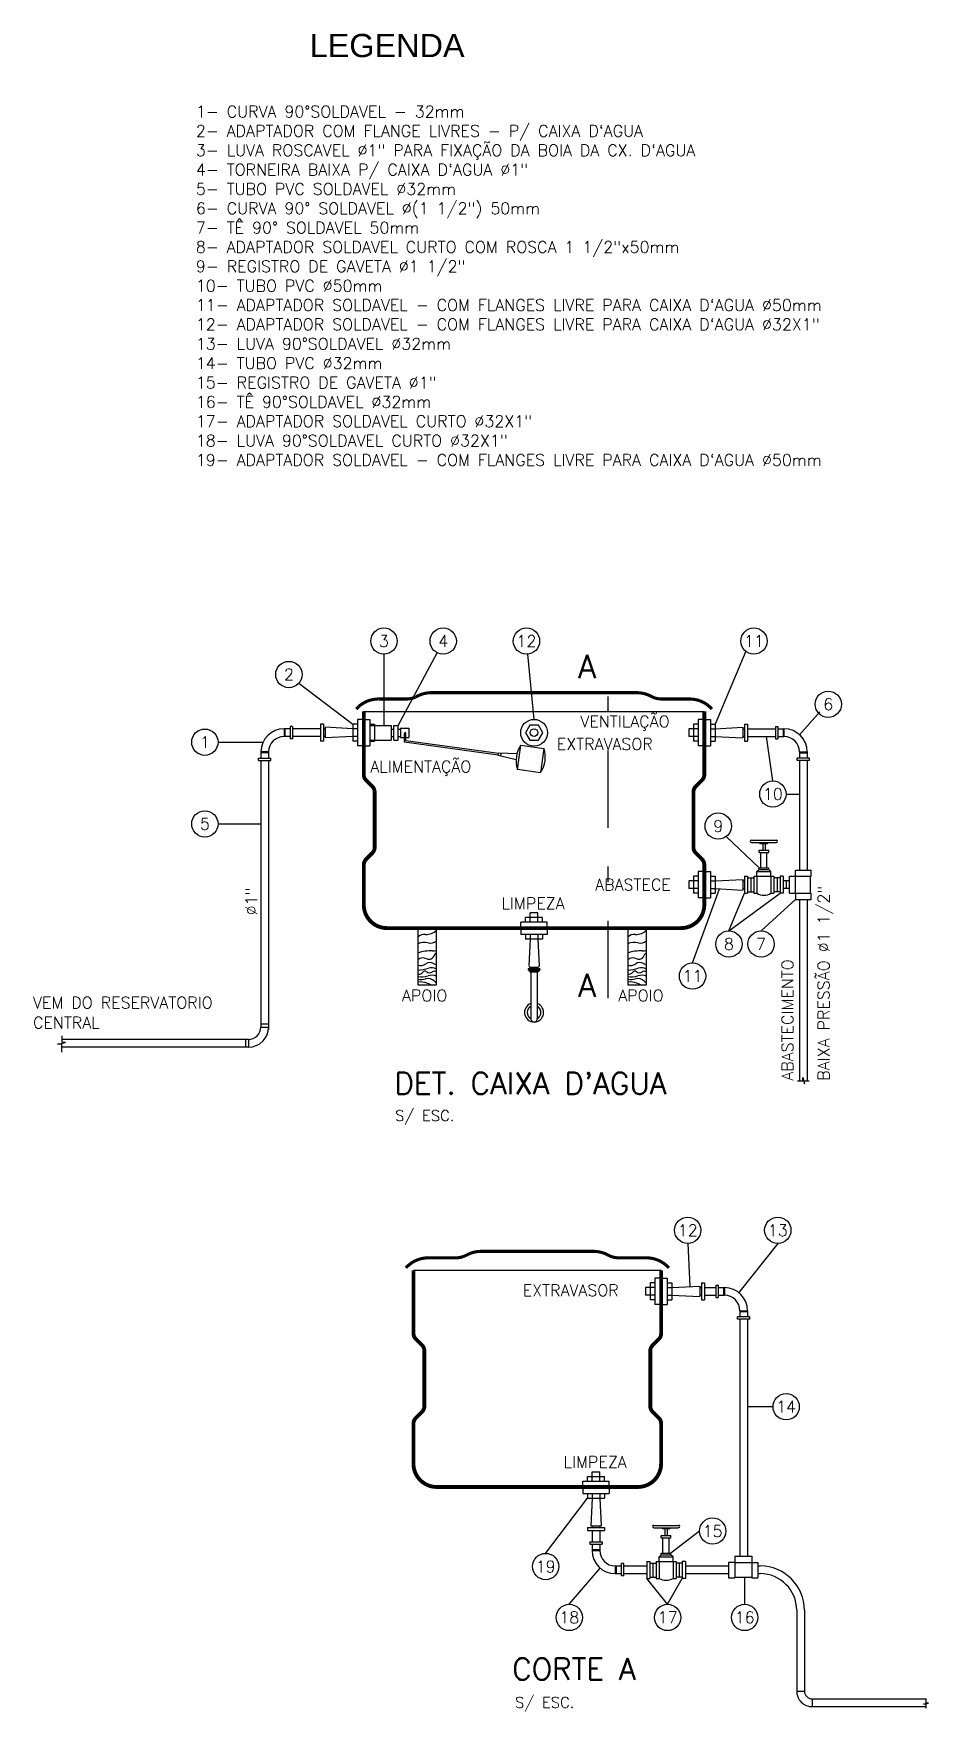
# Model space of a CAD drawing. Extents: x 128 to 467, y 149 to 441.
# Drawn here: x 128.15 to 133.93, y 167.44 to 178.28 of the extents above; entities that cross this region are included whole.
import ezdxf
from ezdxf.enums import TextEntityAlignment as Align

# ---------------------------------------------------------------- set-up
doc = ezdxf.new("R2010")
doc.units = 0
doc.linetypes.add('DASHDOT', pattern=[1, 0.5, -0.25, 0, -0.25])
doc.layers.get('0').update_dxf_attribs({"linetype": 'CONTINUOUS'})
for name, color, linetype in [('CON', 6, 'CONTINUOUS'), ('T1', 3, 'CONTINUOUS'), ('TEXT1', 3, 'CONTINUOUS'), ('TEXTO-02', 5, 'CONTINUOUS'), ('TUBUL', 5, 'CONTINUOUS')]:
    doc.layers.add(name, color=color, linetype=linetype)
doc.styles.add('ARIAL', font='arial.ttf')
doc.styles.add('ROMANS', font='romans.shx', dxfattribs={"bigfont": 'bigfont.shx'})
doc.styles.add('T1', font='simplex.shx', dxfattribs={"height": 0.075})

msp = doc.modelspace()

# ---------------------------------------------------------------- texts
at = {"layer": 'CON', "style": 'T1'}
for p in [(131.722, 174.192), (131.722, 172.132)]:
    msp.add_text('A', height=0.15, dxfattribs=at).set_placement(p, align=Align.MIDDLE)
at = {"layer": 'T1', "style": 'ARIAL'}
msp.add_text('LEGENDA', height=0.15, dxfattribs=at).set_placement((129.929, 178.128))
at = {"layer": 'TEXT1', "style": 'T1'}
for s, p in [('3', (130.409, 174.356)), ('4', (130.792, 174.356)), ('12', (131.33, 174.356)), ('11', (132.8, 174.356)), ('2', (129.795, 174.14)), ('6', (133.28, 173.948)), ('1', (129.252, 173.703)), ('10', (132.922, 173.368)), ('5', (129.252, 173.175)), ('9', (132.569, 173.161)), ('8', (132.638, 172.399)), ('7', (132.846, 172.399)), ('11', (132.403, 172.192)), ('12', (132.372, 170.55)), ('13', (132.954, 170.55)), ('14', (133.008, 169.41)), ('15', (132.533, 168.607)), ('19', (131.454, 168.378)), ('18', (131.607, 168.049)), ('17', (132.242, 168.049)), ('16', (132.74, 168.049))]:
    msp.add_text(s, height=0.075, dxfattribs=at).set_placement(p, align=Align.MIDDLE)
at = {"layer": 'TEXT1'}
for s, height, style, p in [('VENTILAÇÃO', 0.075, 'T1', (131.679, 173.799)), ('EXTRAVASOR', 0.075, 'T1', (131.526, 173.653)), ('ALIMENTAÇÃO', 0.075, 'T1', (130.321, 173.508)), ('ABASTECE', 0.075, 'T1', (131.774, 172.745)), ('LIMPEZA', 0.075, 'T1', (131.169, 172.624)), ('VEM DO RESERVATORIO', 0.075, 'T1', (128.142, 171.983)), ('APOIO', 0.075, 'T1', (130.526, 172.029)), ('APOIO', 0.075, 'T1', (131.923, 172.029)), ('CENTRAL', 0.075, 'T1', (128.142, 171.854)), ('S/ ESC.', 0.07, 'ROMANS', (130.481, 171.256)), ('EXTRAVASOR', 0.075, 'T1', (131.306, 170.125)), ('LIMPEZA', 0.075, 'T1', (131.57, 169.015)), ('S/ ESC.', 0.07, 'ROMANS', (131.256, 167.465))]:
    msp.add_text(s, height=height, dxfattribs=dict(at, style=style)).set_placement(p)
at = {"layer": 'TEXT1', "style": 'T1'}
for s, p in [('%%c1"', (129.59, 172.584)), ('BAIXA PRESSÃO %%C1 1/2"', (133.287, 171.516)), ('ABASTECIMENTO', (133.054, 171.516))]:
    msp.add_text(s, height=0.075, rotation=90, dxfattribs=at).set_placement(p)
at = {"layer": 'TEXT1', "insert": (129.194, 177.814), "char_height": 0.075, "width": 5.6584, "attachment_point": 1, "style": 'T1'}
msp.add_mtext('1- CURVA 90°SOLDAVEL - 32mm\\P2- ADAPTADOR COM FLANGE LIVRES - P/ CAIXA D`AGUA\\P3- LUVA ROSCAVEL %%c1" PARA FIXAÇÃO DA BOIA DA CX. D`AGUA\\P4- TORNEIRA BAIXA P/ CAIXA D`AGUA %%c1"\\P5- TUBO PVC SOLDAVEL %%c32mm\\P6- CURVA 90° SOLDAVEL %%c(1 1/2") 50mm\\P7- TÊ 90° SOLDAVEL 50mm\\P8- ADAPTADOR SOLDAVEL CURTO COM ROSCA 1 1/2"x50mm\\P9- REGISTRO DE GAVETA %%c1 1/2"\\P10- TUBO PVC %%C50mm\\P11- ADAPTADOR SOLDAVEL - COM FLANGES LIVRE PARA CAIXA D`AGUA %%C50mm\\P12- ADAPTADOR SOLDAVEL - COM FLANGES LIVRE PARA CAIXA D`AGUA %%C32X1"\\P13- LUVA 90°SOLDAVEL %%c32mm\\P14- TUBO PVC %%c32mm\\P15- REGISTRO DE GAVETA %%c1"\\P16- TÊ 90°SOLDAVEL %%c32mm\\P17- ADAPTADOR SOLDAVEL CURTO %%c32X1"\\P18- LUVA 90°SOLDAVEL CURTO %%c32X1" \\P19- ADAPTADOR SOLDAVEL - COM FLANGES LIVRE PARA CAIXA D`AGUA %%C50mm ', dxfattribs=at)
at = {"layer": 'TEXTO-02', "style": 'ROMANS'}
for s, p in [("DET. CAIXA D'AGUA", (130.477, 171.429)), ('CORTE A', (131.238, 167.646))]:
    msp.add_text(s, height=0.14, dxfattribs=at).set_placement(p)

# ---------------------------------------------------------------- linework, layer by layer
for p, q in [((130.501, 173.811), (130.752, 174.281)), ((132.747, 174.29), (132.549, 173.82)), ((130.409, 174.271), (130.409, 173.811)), ((131.379, 173.85), (131.339, 174.272)), ((129.86, 174.085), (130.209, 173.82)), ((133.225, 173.899), (133.095, 173.751)), ((132.922, 173.453), (132.881, 173.74)), ((129.337, 173.703), (129.628, 173.703)), ((133.007, 173.368), (133.094, 173.368)), ((129.337, 173.175), (129.614, 173.175)), ((132.62, 173.093), (132.833, 172.891)), ((132.403, 172.277), (132.577, 172.755)), ((132.638, 172.484), (132.739, 172.727)), ((132.638, 172.484), (132.969, 172.727)), ((132.846, 172.484), (133.069, 172.687)), ((132.372, 170.465), (132.386, 170.186)), ((132.954, 170.465), (132.702, 170.148)), ((132.923, 169.41), (132.759, 169.41)), ((131.454, 168.463), (131.724, 168.82)), ((132.448, 168.607), (132.263, 168.464)), ((131.607, 168.134), (131.807, 168.368)), ((132.242, 168.134), (132.107, 168.3)), ((132.242, 168.134), (132.337, 168.3)), ((132.74, 168.134), (132.74, 168.305))]:
    msp.add_line(p, q)
at = {"linetype": 'DASHDOT'}
msp.add_line((131.858, 172.049), (131.858, 174.166), dxfattribs=at)
for centre in [(130.409, 174.356), (130.792, 174.356), (131.33, 174.356), (132.8, 174.356), (129.795, 174.14), (133.28, 173.948), (129.252, 173.703), (132.922, 173.368), (129.252, 173.175), (132.569, 173.161), (132.638, 172.399), (132.846, 172.399), (132.403, 172.192), (132.372, 170.55), (132.954, 170.55), (133.008, 169.41), (132.533, 168.607), (131.454, 168.378), (131.607, 168.049), (132.242, 168.049), (132.74, 168.049)]:
    msp.add_circle(centre, 0.085)
for centre, radius, start, end in [((130.674, 172.394), 0.0676, 87.2277, 132.1802), ((130.682, 172.553), 0.0922, 267.2277, 316.5027), ((132.03, 172.394), 0.0676, 87.2277, 132.1802), ((132.038, 172.553), 0.0922, 267.2277, 316.5027), ((130.669, 172.315), 0.0948, 73.8843, 115.2066), ((130.71, 172.104), 0.251, 86.9296, 108.973), ((130.71, 172.458), 0.0537, 253.8843, 315.5907), ((130.726, 172.402), 0.0477, 266.9296, 297.9528), ((130.756, 172.316), 0.0251, 105.4164, 161.8388), ((132.025, 172.315), 0.0948, 73.8843, 115.2066), ((132.066, 172.104), 0.251, 86.9296, 108.973), ((132.066, 172.458), 0.0537, 253.8843, 315.5907), ((132.082, 172.402), 0.0477, 266.9296, 297.9528), ((132.112, 172.316), 0.0251, 105.4164, 161.8388), ((130.645, 172.324), 0.064, 253.6505, 302.9773), ((130.663, 172.255), 0.0543, 64.4992, 129.207), ((130.604, 172.559), 0.33, 274.2877, 286.3279), ((130.674, 172.207), 0.0173, 50.667, 141.3337), ((130.707, 172.23), 0.0491, 63.0399, 122.9773), ((130.701, 172.334), 0.0327, 244.4992, 341.8388), ((130.717, 172.173), 0.0721, 63.9101, 106.3279), ((130.737, 172.188), 0.035, 69.5165, 120.5483), ((130.778, 172.369), 0.108, 243.0399, 254.3492), ((132.001, 172.324), 0.064, 253.6505, 302.9773), ((132.019, 172.255), 0.0543, 64.4992, 129.207), ((131.96, 172.559), 0.33, 274.2877, 286.3279), ((132.03, 172.207), 0.0173, 50.667, 141.3337), ((132.063, 172.23), 0.0491, 63.0399, 122.9773), ((132.057, 172.334), 0.0327, 244.4992, 341.8388), ((132.073, 172.173), 0.0721, 63.9101, 106.3279), ((132.093, 172.188), 0.035, 69.5165, 120.5483), ((132.134, 172.369), 0.108, 243.0399, 254.3492), ((130.633, 172.24), 0.0355, 263.2165, 321.3337), ((130.653, 172.319), 0.132, 259.2406, 287.9864), ((130.647, 172.304), 0.134, 262.2367, 283.8065), ((130.64, 172.015), 0.139, 70.4482, 94.5698), ((130.693, 172.115), 0.0606, 45.7249, 103.8065), ((130.704, 172.243), 0.0293, 230.667, 300.5483), ((130.645, 172.028), 0.126, 59.1118, 70.4482), ((130.719, 172.118), 0.0792, 67.6759, 107.9864), ((130.775, 172.199), 0.0566, 225.7249, 242.431), ((131.989, 172.24), 0.0355, 263.2165, 321.3337), ((132.009, 172.319), 0.132, 259.2406, 287.9864), ((132.003, 172.304), 0.134, 262.2367, 283.8065), ((131.996, 172.015), 0.139, 70.4482, 94.5698), ((132.049, 172.115), 0.0606, 45.7249, 103.8065), ((132.06, 172.243), 0.0293, 230.667, 300.5483), ((132, 172.028), 0.126, 59.1118, 70.4482), ((132.075, 172.118), 0.0792, 67.6759, 107.9864), ((132.131, 172.199), 0.0566, 225.7249, 242.431)]:
    msp.add_arc(centre, radius, start, end)
at = {"layer": 'CON'}
for p, q in [((130.374, 173.961), (130.374, 173.961)), ((132.384, 173.961), (132.384, 173.961)), ((130.239, 173.85), (130.239, 173.68)), ((130.279, 173.85), (130.239, 173.85)), ((130.279, 173.902), (132.479, 173.902)), ((130.279, 173.85), (130.319, 173.85)), ((130.319, 173.85), (130.319, 173.68)), ((132.479, 173.85), (132.439, 173.85)), ((132.439, 173.85), (132.439, 173.68)), ((132.479, 173.85), (132.519, 173.85)), ((132.519, 173.85), (132.519, 173.68)), ((129.804, 173.79), (129.764, 173.79)), ((129.764, 173.79), (129.764, 173.74)), ((129.804, 173.74), (129.764, 173.74)), ((129.769, 173.79), (129.769, 173.74)), ((129.819, 173.805), (129.804, 173.805)), ((129.804, 173.805), (129.804, 173.725)), ((129.819, 173.805), (129.819, 173.725)), ((129.999, 173.79), (129.819, 173.79)), ((129.999, 173.74), (129.819, 173.74)), ((129.999, 173.82), (129.999, 173.71)), ((130.019, 173.82), (129.999, 173.82)), ((130.019, 173.82), (130.019, 173.71)), ((130.029, 173.79), (130.019, 173.79)), ((130.029, 173.74), (130.019, 173.74)), ((130.209, 173.79), (130.029, 173.799)), ((130.029, 173.799), (130.029, 173.731)), ((130.209, 173.74), (130.029, 173.731)), ((130.239, 173.82), (130.209, 173.82)), ((130.209, 173.82), (130.209, 173.71)), ((130.239, 173.79), (130.209, 173.79)), ((130.239, 173.74), (130.209, 173.74)), ((130.319, 173.82), (130.349, 173.82)), ((130.319, 173.811), (130.456, 173.811)), ((130.349, 173.82), (130.349, 173.71)), ((130.456, 173.811), (130.456, 173.716)), ((130.456, 173.788), (130.456, 173.788)), ((130.456, 173.788), (130.473, 173.788)), ((130.473, 173.811), (130.501, 173.811)), ((130.473, 173.716), (130.473, 173.811)), ((130.501, 173.716), (130.501, 173.811)), ((130.501, 173.788), (130.517, 173.788)), ((130.501, 173.788), (130.501, 173.788)), ((130.517, 173.793), (130.517, 173.734)), ((130.517, 173.793), (130.571, 173.793)), ((130.541, 173.703), (130.541, 173.76)), ((130.551, 173.712), (130.551, 173.76)), ((130.571, 173.793), (130.571, 173.734)), ((132.439, 173.79), (132.379, 173.79)), ((132.379, 173.79), (132.379, 173.74)), ((132.439, 173.74), (132.379, 173.74)), ((132.439, 173.82), (132.409, 173.82)), ((132.409, 173.82), (132.409, 173.71)), ((132.519, 173.82), (132.549, 173.82)), ((132.519, 173.79), (132.549, 173.79)), ((132.519, 173.74), (132.549, 173.74)), ((132.549, 173.82), (132.549, 173.71)), ((132.549, 173.79), (132.729, 173.799)), ((132.549, 173.74), (132.729, 173.731)), ((132.729, 173.799), (132.729, 173.731)), ((132.729, 173.79), (132.739, 173.79)), ((132.729, 173.74), (132.739, 173.74)), ((132.739, 173.82), (132.759, 173.82)), ((132.739, 173.82), (132.739, 173.71)), ((132.759, 173.82), (132.759, 173.71)), ((132.759, 173.79), (132.939, 173.79)), ((132.759, 173.74), (132.939, 173.74)), ((132.939, 173.805), (132.939, 173.725)), ((132.939, 173.805), (132.954, 173.805)), ((132.954, 173.805), (132.954, 173.725)), ((132.954, 173.79), (132.994, 173.79)), ((132.954, 173.74), (132.994, 173.74)), ((132.989, 173.79), (132.989, 173.74)), ((132.994, 173.79), (132.994, 173.74)), ((129.614, 173.64), (129.614, 173.6)), ((129.664, 173.64), (129.614, 173.64)), ((129.664, 173.635), (129.614, 173.635)), ((129.664, 173.64), (129.664, 173.6)), ((129.819, 173.725), (129.804, 173.725)), ((130.019, 173.71), (129.999, 173.71)), ((130.239, 173.71), (130.209, 173.71)), ((130.279, 173.68), (130.239, 173.68)), ((130.279, 173.68), (130.319, 173.68)), ((130.319, 173.716), (130.456, 173.716)), ((130.319, 173.71), (130.349, 173.71)), ((130.456, 173.739), (130.473, 173.739)), ((130.473, 173.716), (130.501, 173.716)), ((130.501, 173.739), (130.517, 173.739)), ((130.517, 173.734), (130.541, 173.734)), ((131.148, 173.619), (130.541, 173.703)), ((130.551, 173.734), (130.571, 173.734)), ((131.15, 173.629), (130.551, 173.712)), ((131.148, 173.616), (131.15, 173.632)), ((131.269, 173.627), (131.15, 173.632)), ((132.439, 173.71), (132.409, 173.71)), ((132.479, 173.68), (132.439, 173.68)), ((132.479, 173.68), (132.519, 173.68)), ((132.519, 173.71), (132.549, 173.71)), ((132.739, 173.71), (132.759, 173.71)), ((132.939, 173.725), (132.954, 173.725)), ((133.094, 173.64), (133.094, 173.6)), ((133.094, 173.64), (133.144, 173.64)), ((133.094, 173.635), (133.144, 173.635)), ((133.144, 173.64), (133.144, 173.6)), ((129.599, 173.6), (129.679, 173.6)), ((129.599, 173.585), (129.599, 173.6)), ((129.599, 173.585), (129.679, 173.585)), ((129.614, 173.585), (129.614, 171.863)), ((129.664, 173.585), (129.664, 171.847)), ((129.679, 173.585), (129.679, 173.6)), ((131.264, 173.588), (131.148, 173.616)), ((131.165, 173.612), (131.167, 173.631)), ((133.159, 173.6), (133.079, 173.6)), ((133.079, 173.585), (133.079, 173.6)), ((133.159, 173.585), (133.079, 173.585)), ((133.094, 173.585), (133.094, 172.877)), ((133.144, 173.585), (133.144, 172.877)), ((133.159, 173.585), (133.159, 173.6)), ((132.783, 173.071), (132.945, 173.071)), ((132.783, 173.056), (132.945, 173.056)), ((132.833, 173.006), (132.895, 173.006)), ((132.833, 172.991), (132.833, 173.006)), ((132.833, 172.991), (132.895, 172.991)), ((132.843, 173.047), (132.835, 173.056)), ((132.885, 173.047), (132.843, 173.047)), ((132.844, 172.891), (132.844, 172.991)), ((132.859, 173.006), (132.859, 173.047)), ((132.874, 173.006), (132.874, 173.047)), ((132.884, 172.891), (132.884, 172.991)), ((132.885, 173.047), (132.893, 173.056)), ((132.895, 172.991), (132.895, 173.006)), ((132.819, 172.867), (132.833, 172.881)), ((132.833, 172.891), (132.895, 172.891)), ((132.833, 172.881), (132.833, 172.891)), ((132.833, 172.881), (132.895, 172.881)), ((132.895, 172.881), (132.895, 172.891)), ((132.909, 172.867), (132.895, 172.881)), ((133.069, 172.877), (133.169, 172.877)), ((133.069, 172.837), (133.069, 172.877)), ((133.169, 172.837), (133.169, 172.877)), ((132.379, 172.807), (132.379, 172.757)), ((132.439, 172.807), (132.379, 172.807)), ((132.409, 172.837), (132.409, 172.727)), ((132.439, 172.837), (132.409, 172.837)), ((132.439, 172.867), (132.439, 172.697)), ((132.479, 172.867), (132.439, 172.867)), ((132.479, 172.867), (132.519, 172.867)), ((132.519, 172.867), (132.519, 172.697)), ((132.519, 172.837), (132.549, 172.837)), ((132.519, 172.807), (132.549, 172.807)), ((132.549, 172.837), (132.549, 172.727)), ((132.549, 172.807), (132.729, 172.815)), ((132.729, 172.815), (132.729, 172.748)), ((132.729, 172.807), (132.739, 172.807)), ((132.739, 172.837), (132.739, 172.727)), ((132.739, 172.837), (132.759, 172.837)), ((132.759, 172.837), (132.759, 172.727)), ((132.759, 172.827), (132.799, 172.827)), ((132.779, 172.827), (132.779, 172.737)), ((132.799, 172.837), (132.799, 172.727)), ((132.799, 172.837), (132.819, 172.837)), ((132.819, 172.867), (132.909, 172.867)), ((132.819, 172.837), (132.819, 172.867)), ((132.819, 172.837), (132.819, 172.727)), ((132.819, 172.837), (132.909, 172.837)), ((132.909, 172.837), (132.909, 172.867)), ((132.909, 172.837), (132.929, 172.837)), ((132.909, 172.837), (132.909, 172.727)), ((132.929, 172.837), (132.929, 172.727)), ((132.969, 172.827), (132.929, 172.827)), ((132.949, 172.827), (132.949, 172.737)), ((132.989, 172.837), (132.969, 172.837)), ((132.969, 172.837), (132.969, 172.727)), ((132.989, 172.837), (132.989, 172.727)), ((133.029, 172.807), (132.989, 172.807)), ((133.009, 172.807), (133.009, 172.757)), ((133.029, 172.837), (133.169, 172.837)), ((133.029, 172.727), (133.029, 172.837)), ((133.069, 172.727), (133.069, 172.837)), ((133.165, 172.727), (133.165, 172.837)), ((132.439, 172.757), (132.379, 172.757)), ((132.439, 172.727), (132.409, 172.727)), ((132.479, 172.697), (132.439, 172.697)), ((132.479, 172.697), (132.519, 172.697)), ((132.519, 172.757), (132.549, 172.757)), ((132.519, 172.727), (132.549, 172.727)), ((132.549, 172.757), (132.729, 172.748)), ((132.729, 172.757), (132.739, 172.757)), ((132.739, 172.727), (132.759, 172.727)), ((132.759, 172.737), (132.799, 172.737)), ((132.799, 172.727), (132.819, 172.727)), ((132.909, 172.727), (132.929, 172.727)), ((132.969, 172.737), (132.929, 172.737)), ((132.989, 172.727), (132.969, 172.727)), ((133.029, 172.757), (132.989, 172.757)), ((133.029, 172.727), (133.169, 172.727)), ((133.069, 172.727), (133.069, 172.687)), ((133.069, 172.687), (133.169, 172.687)), ((133.094, 172.687), (133.094, 171.512)), ((133.144, 172.687), (133.144, 171.512)), ((133.169, 172.687), (133.169, 172.727)), ((131.324, 172.54), (131.324, 172.57)), ((131.434, 172.57), (131.324, 172.57)), ((131.354, 172.54), (131.354, 172.6)), ((131.404, 172.6), (131.354, 172.6)), ((131.404, 172.54), (131.404, 172.6)), ((131.434, 172.54), (131.434, 172.57)), ((131.294, 172.5), (131.294, 172.54)), ((131.464, 172.54), (131.294, 172.54)), ((131.294, 172.5), (131.294, 172.46)), ((131.464, 172.46), (131.294, 172.46)), ((131.324, 172.46), (131.324, 172.43)), ((131.354, 172.46), (131.354, 172.43)), ((131.404, 172.46), (131.404, 172.43)), ((131.434, 172.46), (131.434, 172.43)), ((131.464, 172.5), (131.464, 172.54)), ((131.464, 172.5), (131.464, 172.46)), ((131.434, 172.43), (131.324, 172.43)), ((131.354, 172.43), (131.346, 172.26)), ((131.404, 172.43), (131.412, 172.26)), ((131.417, 172.238), (131.341, 172.238)), ((131.341, 172.238), (131.341, 172.23)), ((131.417, 172.23), (131.341, 172.23)), ((131.402, 172.248), (131.356, 172.248)), ((131.358, 172.248), (131.358, 172.238)), ((131.358, 172.238), (131.358, 171.917)), ((131.4, 172.248), (131.4, 172.238)), ((131.4, 172.238), (131.4, 171.917)), ((131.417, 172.238), (131.417, 172.23)), ((128.331, 171.764), (128.331, 171.807)), ((129.614, 171.883), (129.664, 171.883)), ((129.614, 171.863), (129.664, 171.863)), ((128.3, 171.752), (128.352, 171.764)), ((128.329, 171.752), (128.3, 171.752)), ((128.329, 171.7), (128.329, 171.752)), ((129.534, 171.733), (128.329, 171.733)), ((129.534, 171.783), (128.331, 171.783)), ((128.352, 171.764), (128.331, 171.764)), ((129.514, 171.783), (129.514, 171.733)), ((129.534, 171.783), (129.534, 171.733)), ((133.082, 171.515), (133.115, 171.515)), ((133.115, 171.515), (133.115, 171.536)), ((133.115, 171.536), (133.127, 171.495)), ((133.127, 171.495), (133.127, 171.515)), ((133.127, 171.515), (133.157, 171.515)), ((130.6, 170.292), (132.2, 170.292)), ((130.695, 170.352), (130.695, 170.352)), ((132.105, 170.352), (132.105, 170.352)), ((132.1, 170.18), (132.1, 170.13)), ((132.16, 170.18), (132.1, 170.18)), ((132.13, 170.21), (132.13, 170.1)), ((132.16, 170.21), (132.13, 170.21)), ((132.16, 170.24), (132.16, 170.07)), ((132.2, 170.24), (132.16, 170.24)), ((132.2, 170.24), (132.24, 170.24)), ((132.24, 170.24), (132.24, 170.07)), ((132.24, 170.21), (132.27, 170.21)), ((132.24, 170.18), (132.27, 170.18)), ((132.27, 170.21), (132.27, 170.1)), ((132.27, 170.18), (132.45, 170.189)), ((132.45, 170.189), (132.45, 170.122)), ((132.45, 170.18), (132.46, 170.18)), ((132.46, 170.21), (132.46, 170.1)), ((132.46, 170.21), (132.48, 170.21)), ((132.48, 170.21), (132.48, 170.1)), ((132.48, 170.18), (132.554, 170.18)), ((132.554, 170.195), (132.554, 170.115)), ((132.554, 170.195), (132.569, 170.195)), ((132.569, 170.195), (132.569, 170.115)), ((132.569, 170.18), (132.609, 170.18)), ((132.604, 170.18), (132.604, 170.13)), ((132.609, 170.18), (132.609, 170.13)), ((132.16, 170.13), (132.1, 170.13)), ((132.16, 170.1), (132.13, 170.1)), ((132.2, 170.07), (132.16, 170.07)), ((132.2, 170.07), (132.24, 170.07)), ((132.24, 170.13), (132.27, 170.13)), ((132.24, 170.1), (132.27, 170.1)), ((132.27, 170.13), (132.45, 170.122)), ((132.45, 170.13), (132.46, 170.13)), ((132.46, 170.1), (132.48, 170.1)), ((132.48, 170.13), (132.554, 170.13)), ((132.554, 170.115), (132.569, 170.115)), ((132.569, 170.13), (132.609, 170.13)), ((132.694, 169.975), (132.694, 169.99)), ((132.774, 169.99), (132.694, 169.99)), ((132.774, 169.975), (132.694, 169.975)), ((132.709, 170.03), (132.709, 169.99)), ((132.709, 170.03), (132.759, 170.03)), ((132.709, 170.025), (132.759, 170.025)), ((132.709, 169.975), (132.709, 168.445)), ((132.759, 170.03), (132.759, 169.99)), ((132.759, 169.975), (132.759, 168.445)), ((132.774, 169.975), (132.774, 169.99)), ((131.754, 168.93), (131.754, 168.99)), ((131.754, 168.99), (131.804, 168.99)), ((131.804, 168.93), (131.804, 168.99)), ((131.694, 168.89), (131.694, 168.93)), ((131.694, 168.93), (131.864, 168.93)), ((131.694, 168.89), (131.694, 168.85)), ((131.724, 168.93), (131.724, 168.96)), ((131.724, 168.96), (131.834, 168.96)), ((131.834, 168.93), (131.834, 168.96)), ((131.864, 168.89), (131.864, 168.93)), ((131.864, 168.89), (131.864, 168.85)), ((131.694, 168.85), (131.864, 168.85)), ((131.724, 168.85), (131.724, 168.82)), ((131.724, 168.82), (131.834, 168.82)), ((131.754, 168.82), (131.745, 168.64)), ((131.754, 168.85), (131.754, 168.82)), ((131.804, 168.85), (131.804, 168.82)), ((131.804, 168.82), (131.813, 168.64)), ((131.834, 168.85), (131.834, 168.82)), ((131.724, 168.63), (131.724, 168.61)), ((131.724, 168.63), (131.834, 168.63)), ((131.724, 168.61), (131.834, 168.61)), ((131.745, 168.64), (131.813, 168.64)), ((131.754, 168.64), (131.754, 168.63)), ((131.754, 168.61), (131.754, 168.537)), ((131.804, 168.64), (131.804, 168.63)), ((131.804, 168.61), (131.804, 168.537)), ((131.834, 168.63), (131.834, 168.61)), ((132.151, 168.644), (132.313, 168.644)), ((132.151, 168.629), (132.313, 168.629)), ((132.201, 168.564), (132.201, 168.579)), ((132.201, 168.579), (132.263, 168.579)), ((132.201, 168.564), (132.263, 168.564)), ((132.211, 168.621), (132.203, 168.629)), ((132.253, 168.621), (132.211, 168.621)), ((132.212, 168.464), (132.212, 168.564)), ((132.227, 168.579), (132.227, 168.621)), ((132.242, 168.579), (132.242, 168.621)), ((132.252, 168.464), (132.252, 168.564)), ((132.253, 168.621), (132.262, 168.629)), ((132.263, 168.564), (132.263, 168.579)), ((131.739, 168.537), (131.819, 168.537)), ((131.739, 168.537), (131.739, 168.522)), ((131.739, 168.522), (131.819, 168.522)), ((131.754, 168.522), (131.754, 168.482)), ((131.754, 168.487), (131.804, 168.487)), ((131.754, 168.482), (131.804, 168.482)), ((131.804, 168.522), (131.804, 168.482)), ((131.819, 168.537), (131.819, 168.522)), ((132.187, 168.44), (132.201, 168.454)), ((132.187, 168.41), (132.187, 168.44)), ((132.187, 168.44), (132.277, 168.44)), ((132.201, 168.454), (132.201, 168.464)), ((132.201, 168.464), (132.263, 168.464)), ((132.201, 168.454), (132.263, 168.454)), ((132.263, 168.454), (132.263, 168.464)), ((132.277, 168.44), (132.263, 168.454)), ((132.277, 168.41), (132.277, 168.44)), ((132.676, 168.445), (132.676, 168.305)), ((132.676, 168.445), (132.786, 168.445)), ((132.786, 168.445), (132.786, 168.305)), ((131.904, 168.382), (131.944, 168.382)), ((131.904, 168.382), (131.904, 168.332)), ((131.904, 168.332), (131.944, 168.332)), ((131.909, 168.382), (131.909, 168.332)), ((131.959, 168.397), (131.944, 168.397)), ((131.944, 168.317), (131.944, 168.397)), ((131.959, 168.317), (131.959, 168.397)), ((131.959, 168.382), (132.107, 168.382)), ((131.959, 168.332), (132.107, 168.332)), ((132.107, 168.41), (132.127, 168.41)), ((132.107, 168.41), (132.107, 168.3)), ((132.127, 168.41), (132.127, 168.3)), ((132.127, 168.4), (132.167, 168.4)), ((132.147, 168.4), (132.147, 168.31)), ((132.167, 168.41), (132.187, 168.41)), ((132.167, 168.41), (132.167, 168.3)), ((132.187, 168.41), (132.277, 168.41)), ((132.187, 168.41), (132.187, 168.3)), ((132.277, 168.41), (132.297, 168.41)), ((132.277, 168.41), (132.277, 168.3)), ((132.297, 168.41), (132.297, 168.3)), ((132.337, 168.4), (132.297, 168.4)), ((132.317, 168.4), (132.317, 168.31)), ((132.337, 168.41), (132.337, 168.3)), ((132.357, 168.41), (132.337, 168.41)), ((132.357, 168.41), (132.357, 168.3)), ((132.357, 168.382), (132.636, 168.382)), ((132.357, 168.332), (132.636, 168.332)), ((132.636, 168.405), (132.636, 168.305)), ((132.676, 168.405), (132.636, 168.405)), ((132.676, 168.405), (132.786, 168.405)), ((132.786, 168.405), (132.826, 168.405)), ((132.826, 168.405), (132.826, 168.305)), ((132.826, 168.382), (132.84, 168.382)), ((132.826, 168.332), (132.84, 168.332)), ((131.959, 168.317), (131.944, 168.317)), ((132.107, 168.3), (132.127, 168.3)), ((132.127, 168.31), (132.167, 168.31)), ((132.167, 168.3), (132.187, 168.3)), ((132.277, 168.3), (132.297, 168.3)), ((132.337, 168.31), (132.297, 168.31)), ((132.357, 168.3), (132.337, 168.3)), ((132.636, 168.305), (132.676, 168.305)), ((132.676, 168.31), (132.786, 168.31)), ((132.786, 168.305), (132.826, 168.305)), ((133.076, 168.096), (133.076, 167.573)), ((133.126, 168.096), (133.126, 167.573)), ((133.076, 167.573), (133.126, 167.573)), ((133.176, 167.523), (133.176, 167.473)), ((133.176, 167.523), (133.913, 167.523)), ((133.176, 167.473), (133.913, 167.473)), ((133.895, 167.489), (133.927, 167.496)), ((133.913, 167.489), (133.895, 167.489)), ((133.913, 167.496), (133.913, 167.525)), ((133.927, 167.496), (133.913, 167.496)), ((133.913, 167.464), (133.913, 167.489))]:
    msp.add_line(p, q, dxfattribs=at)
for points in [[(131.323, 173.764), (131.351, 173.715), (131.407, 173.715), (131.435, 173.764), (131.407, 173.812), (131.351, 173.812)], [(131.272, 173.527), (131.294, 173.683), (131.443, 173.663), (131.421, 173.506)], [(131.349, 172.23), (131.409, 172.23), (131.409, 172.222), (131.349, 172.222)], [(131.354, 172.222), (131.404, 172.222), (131.404, 172.217), (131.354, 172.217)]]:
    msp.add_lwpolyline(points, close=True, dxfattribs=at)
for centre, radius in [((131.379, 173.764), 0.0862), ((131.379, 173.765), 0.025)]:
    msp.add_circle(centre, radius, dxfattribs=at)
for centre, radius, start, end in [((129.764, 173.64), 0.15, 90, 180), ((129.764, 173.64), 0.1, 90, 180), ((130.546, 173.76), 0.005, 0, 180), ((132.994, 173.64), 0.15, 0, 90), ((132.994, 173.64), 0.1, 0, 90), ((131.445, 173.583), 0.182, 146.4005, 197.8295), ((131.27, 173.607), 0.182, 326.4005, 17.8295), ((132.783, 173.063), 0.0075, 90, 270), ((132.945, 173.063), 0.0075, 270, 90), ((132.864, 172.807), 0.0921, 240.735, 299.265), ((131.356, 172.258), 0.01, 173.3047, 270), ((131.402, 172.258), 0.01, 270, 6.6953), ((131.379, 171.957), 0.0617, 109.8574, 70.143), ((131.379, 171.957), 0.0445, 118.0908, 241.9092), ((131.379, 171.917), 0.021, 179.9998, 0), ((131.379, 171.957), 0.0445, 298.0903, 61.9097), ((129.534, 171.863), 0.08, 270, 360), ((129.534, 171.863), 0.13, 270, 360), ((132.609, 170.03), 0.15, 0, 90), ((132.609, 170.03), 0.1, 0, 90), ((132.151, 168.637), 0.0075, 90, 270), ((132.313, 168.637), 0.0075, 270, 90), ((131.904, 168.482), 0.15, 180, 270), ((131.904, 168.482), 0.1, 180, 270), ((132.84, 168.096), 0.286, 0, 90), ((132.84, 168.096), 0.236, 0, 90), ((132.232, 168.381), 0.0921, 240.735, 299.265), ((133.176, 167.573), 0.1, 179.9911, 270.0089), ((133.176, 167.573), 0.05, 180, 270)]:
    msp.add_arc(centre, radius, start, end, dxfattribs=at)
at = {"layer": 'TUBUL'}
for points, const_width in [([(132.217, 173.982, -0.113939), (132.145, 173.994, 0.137215), (132.041, 174.023), (131.379, 174.023), (130.717, 174.023, 0.137215), (130.613, 173.994, -0.085409), (130.56, 173.982), (130.374, 173.982, 0.21545), (130.23, 173.917, 0.21545)], 0.02), ([(130.541, 173.982, 0.113939), (130.613, 173.994, -0.137215), (130.717, 174.023), (131.379, 174.023), (132.041, 174.023, -0.137215), (132.145, 173.994, 0.085409), (132.198, 173.982), (132.384, 173.982, -0.21545), (132.528, 173.917, -0.21545)], 0.02), ([(130.279, 173.902), (130.279, 173.493, 0.198912), (130.294, 173.457), (130.334, 173.417, -0.198912), (130.349, 173.381), (130.349, 173.023, -0.198912), (130.334, 172.987), (130.294, 172.947, 0.198912), (130.279, 172.911), (130.279, 172.652, 0.414214), (130.429, 172.502), (132.329, 172.502, 0.414214), (132.479, 172.652), (132.479, 172.911, 0.198912), (132.464, 172.947), (132.424, 172.987, -0.198912), (132.409, 173.023), (132.409, 173.381, -0.198912), (132.424, 173.417), (132.464, 173.457, 0.198912), (132.479, 173.493), (132.479, 173.902)], 0.025), ([(131.938, 170.372, -0.113939), (131.866, 170.385, 0.137215), (131.763, 170.414), (131.7, 170.414), (131.038, 170.414, 0.137215), (130.934, 170.385, -0.085409), (130.881, 170.372), (130.695, 170.372, 0.21545), (130.551, 170.307, 0.21545)], 0.02), ([(130.863, 170.372, 0.113939), (130.934, 170.385, -0.137215), (131.038, 170.414), (131.7, 170.414), (131.763, 170.414, -0.137215), (131.866, 170.385, 0.085409), (131.92, 170.372), (132.105, 170.372, -0.21545), (132.25, 170.307)], 0.02), ([(130.6, 170.292), (130.6, 169.883, 0.198912), (130.615, 169.848), (130.656, 169.807, -0.198912), (130.67, 169.772), (130.67, 169.413, -0.198912), (130.656, 169.378), (130.615, 169.337, 0.198912), (130.6, 169.302), (130.6, 169.042, 0.414214), (130.75, 168.892), (132.05, 168.892, 0.414214), (132.2, 169.042), (132.2, 169.302, 0.198912), (132.186, 169.337), (132.145, 169.378, -0.198912), (132.13, 169.413), (132.13, 169.772, -0.198912), (132.145, 169.807), (132.186, 169.848, 0.198912), (132.2, 169.883), (132.2, 170.292)], 0.025)]:
    msp.add_lwpolyline(points, format="xyb", dxfattribs=dict(at, const_width=const_width))
for points in [[(130.629, 172.135), (130.749, 172.135), (130.749, 172.495), (130.629, 172.495)], [(131.985, 172.135), (132.105, 172.135), (132.105, 172.495), (131.985, 172.495)]]:
    msp.add_lwpolyline(points, close=True, dxfattribs=at)

msp.set_redraw_order([(e.dxf.handle, doc.entitydb.next_handle()) for e in msp.query("TEXT MTEXT ATTDEF DIMENSION ARC_DIMENSION")])  # texts and dimensions are drawn at this point

doc.saveas('drawing.dxf')
